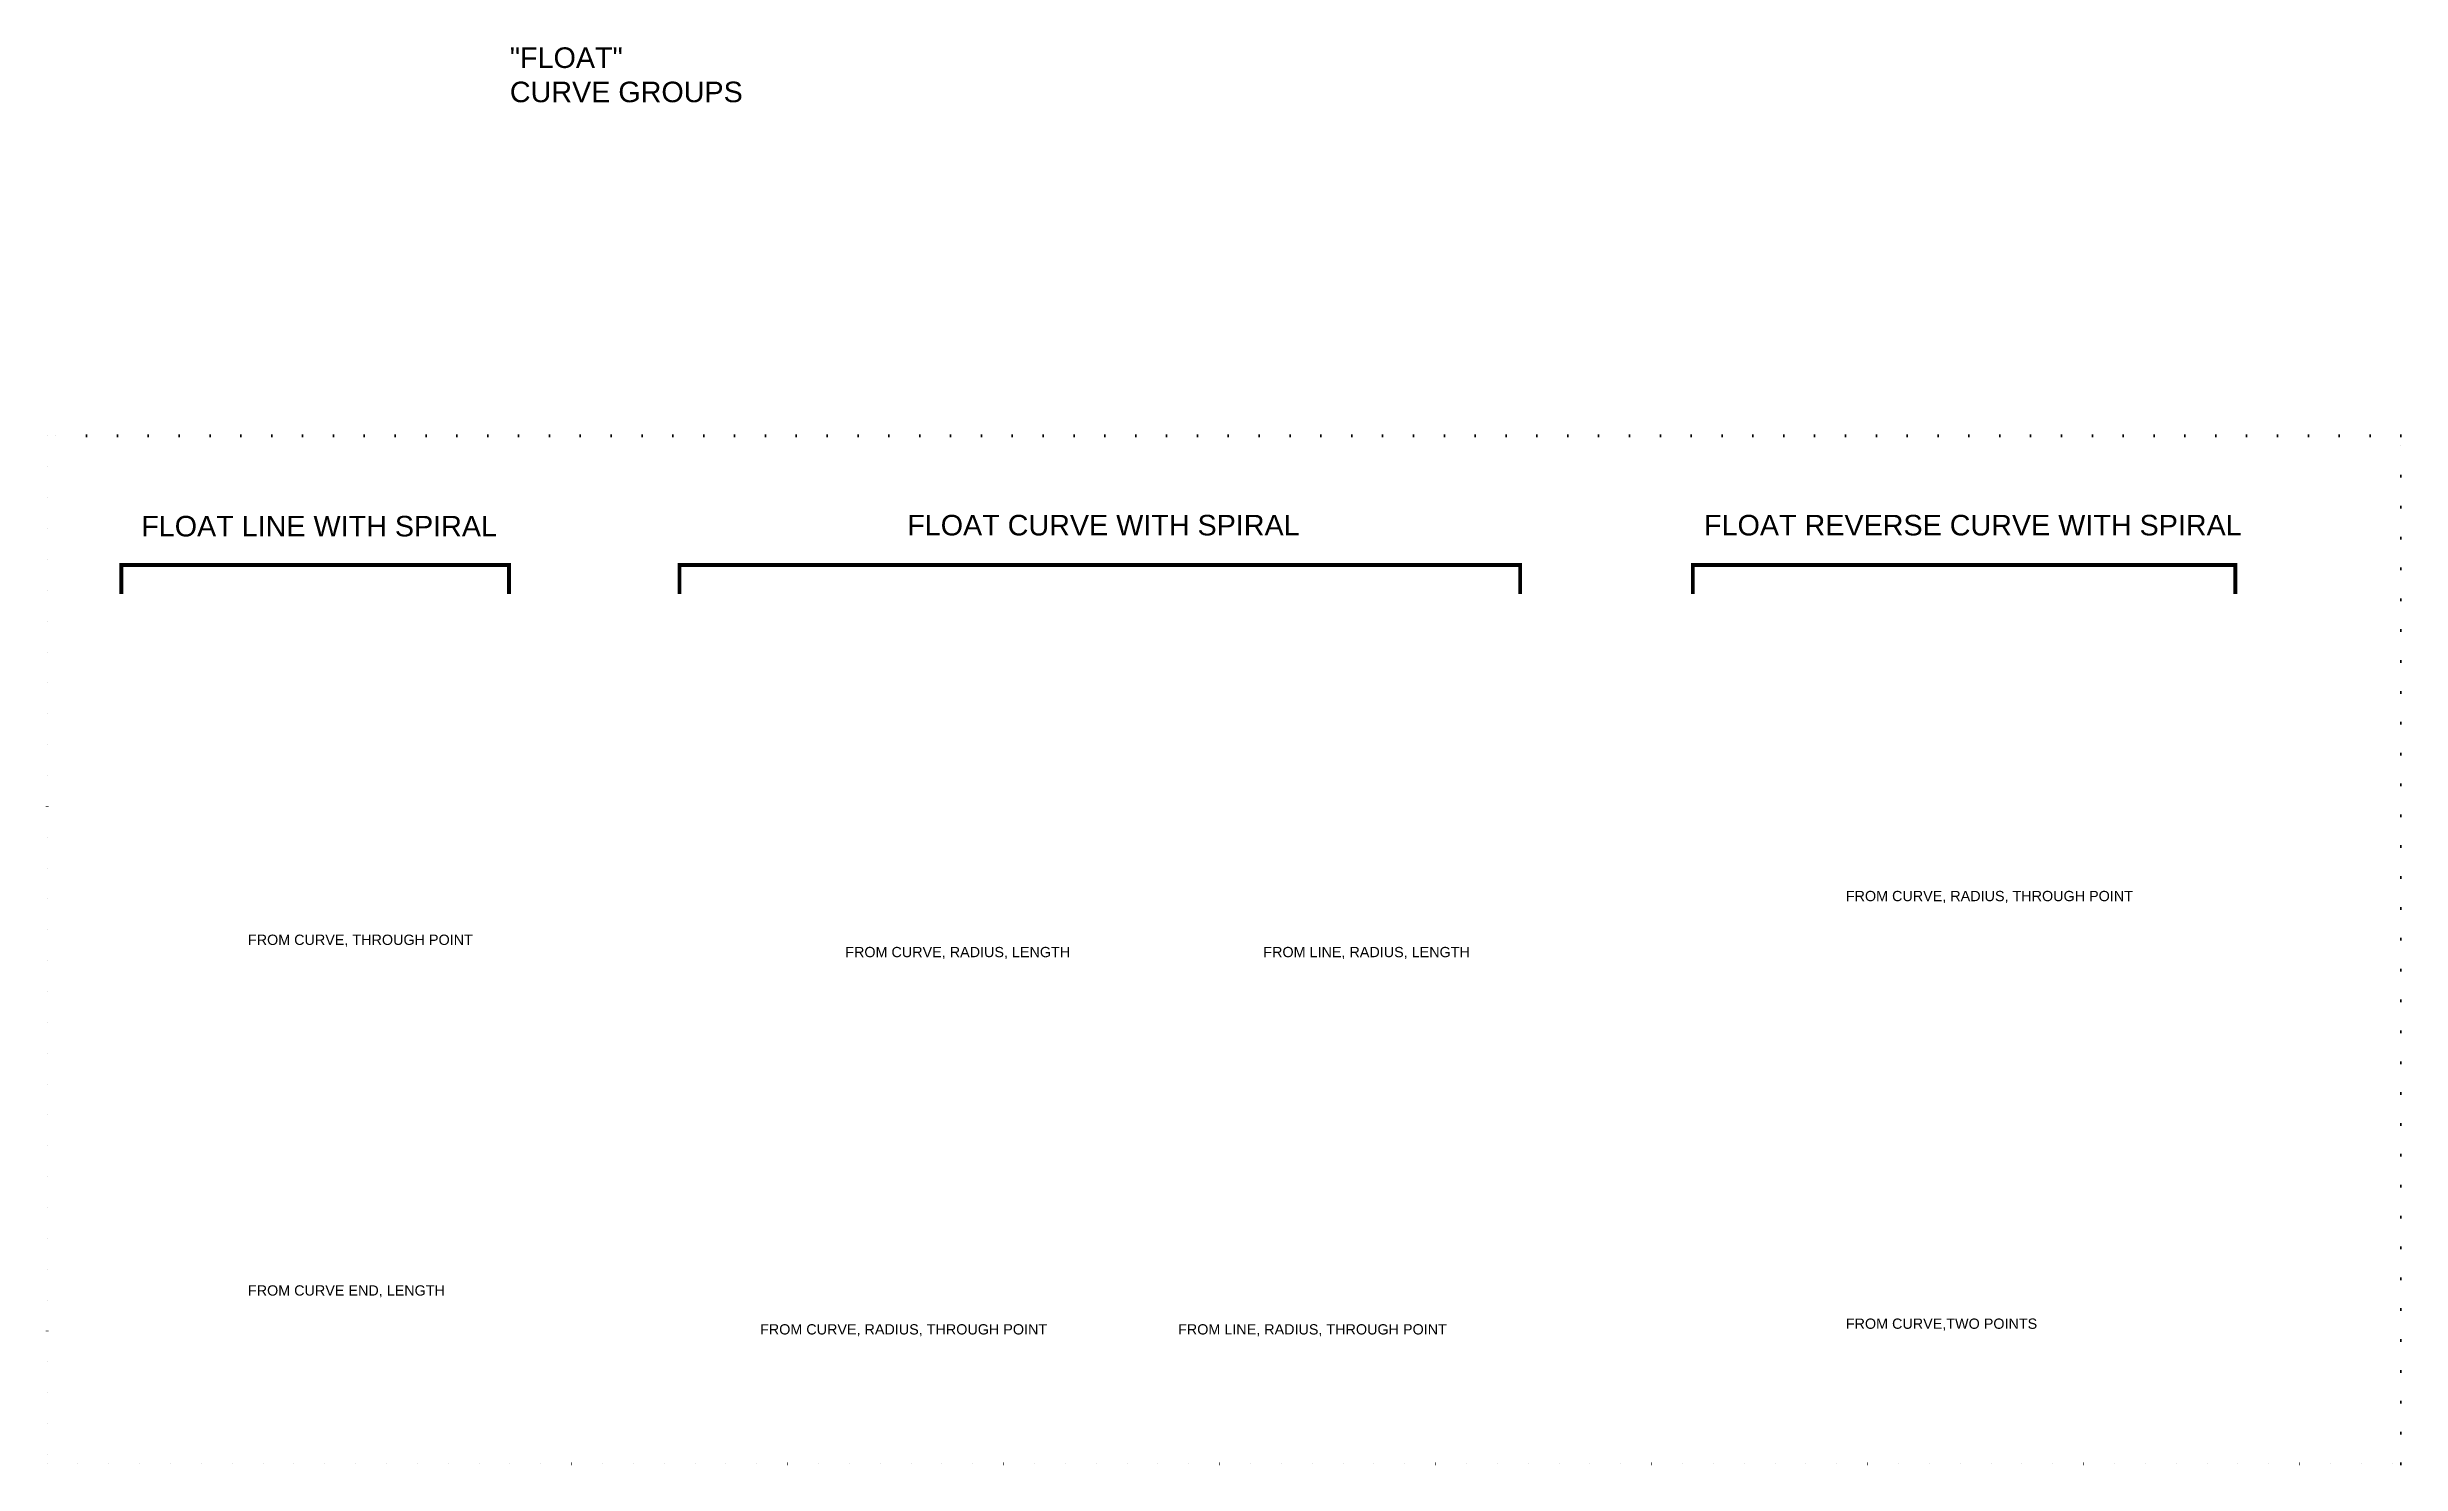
# Model space of a CAD drawing. Header units: feet. Extents: x 1000000 to 1072394, y 992134 to 1026925.
# Drawn here: x 1015421 to 1024582, y 1015007 to 1020521 of the extents above; entities that cross this region are included whole.
import ezdxf

# ---------------------------------------------------------------- set-up
doc = ezdxf.new("R2010")
doc.units = ezdxf.units.FT
doc.header["$LTSCALE"] = 40
doc.header["$MEASUREMENT"] = 0
doc.linetypes.add('ACAD_ISO07W100', pattern=[3, 0, -3])
doc.styles.get("Standard").update_dxf_attribs({"font": 'arial.ttf'})

msp = doc.modelspace()

# ---------------------------------------------------------------- texts
for s, insert, char_height, width, attachment_point in [('{\\fArial CE|b0|i0|c238|p34;"F}LOAT{\\fArial CE|b0|i0|c238|p34;" \\PCURVE GROUPS}', (1017222.1, 1020519.4), 80, 1022.902, 1), ('FLOAT LINE WITH SPIRAL', (1016479.7, 1018696.3), 80, 1654.267, 2), ('{\\fArial CE|b0|i0|c238|p34;FLOAT CURVE WITH SPIRAL}', (1019532.4, 1018700.2), 80, 1654.267, 2), ('{\\fArial CE|b0|i0|c238|p34;FLOAT }REVERSE {\\fArial CE|b0|i0|c238|p34;CURVE WITH SPIRAL}', (1022916.3, 1018700.2), 80, 2698.769, 2), ('{\\fArial CE|b0|i0|c238|p34;FROM CURVE}, RADIUS, THROUGH POINT', (1022421.8, 1017237), 40, 1192.341, 1), ('FROM CURVE, THROUGH POINT', (1016202.7, 1017066.8), 40, 989.219, 1), ('{\\fArial CE|b0|i0|c238|p34;FROM CURVE, }RADIUS, LENGTH', (1018527.5, 1017019), 40, 989.219, 1), ('{\\fArial CE|b0|i0|c238|p34;FROM }LINE{\\fArial CE|b0|i0|c238|p34;, RADIUS, LENGTH}', (1020154.6, 1017019), 40, 989.219, 1), ('{\\fArial CE|b0|i0|c238|p34;FROM CURVE} END, LENGTH', (1016202.7, 1015702.2), 40, 989.219, 1), ('{\\fArial CE|b0|i0|c238|p34;FROM CURVE}, RADIUS, THROUGH POINT', (1018195.9, 1015550.8), 40, 1192.341, 1), ('{\\fArial CE|b0|i0|c238|p34;FROM }LINE{\\fArial CE|b0|i0|c238|p34;, RADIUS, THROUGH POINT}', (1019822.9, 1015550.8), 40, 1192.341, 1), ('{\\fArial CE|b0|i0|c238|p34;FROM CURVE,}TWO POINTS', (1022421.8, 1015572.9), 40, 1192.341, 1)]:
    msp.add_mtext(s, dxfattribs=dict(insert=insert, char_height=char_height, width=width, attachment_point=attachment_point))

# ---------------------------------------------------------------- linework, layer by layer
at = {"linetype": 'ACAD_ISO07W100', "lineweight": 100}
msp.add_lwpolyline([(1024582.3, 1019007.3), (1015420.9, 1019007.3), (1015420.9, 1015007.1), (1024582.3, 1015007.1)], close=True, dxfattribs=at)
at = {"const_width": 15}
for points in [[(1017219, 1018391.8), (1017219, 1018504.9), (1015710.1, 1018504.9), (1015710.1, 1018391.8)], [(1021154.5, 1018391.8), (1021154.5, 1018504.9), (1017882.6, 1018504.9), (1017882.6, 1018391.8)], [(1023937.8, 1018391.8), (1023937.8, 1018504.9), (1021826.3, 1018504.9), (1021826.3, 1018391.8)]]:
    msp.add_lwpolyline(points, dxfattribs=at)

msp.set_redraw_order([(e.dxf.handle, doc.entitydb.next_handle()) for e in msp.query("TEXT MTEXT ATTDEF DIMENSION ARC_DIMENSION")])  # texts and dimensions are drawn at this point

doc.saveas('drawing.dxf')
